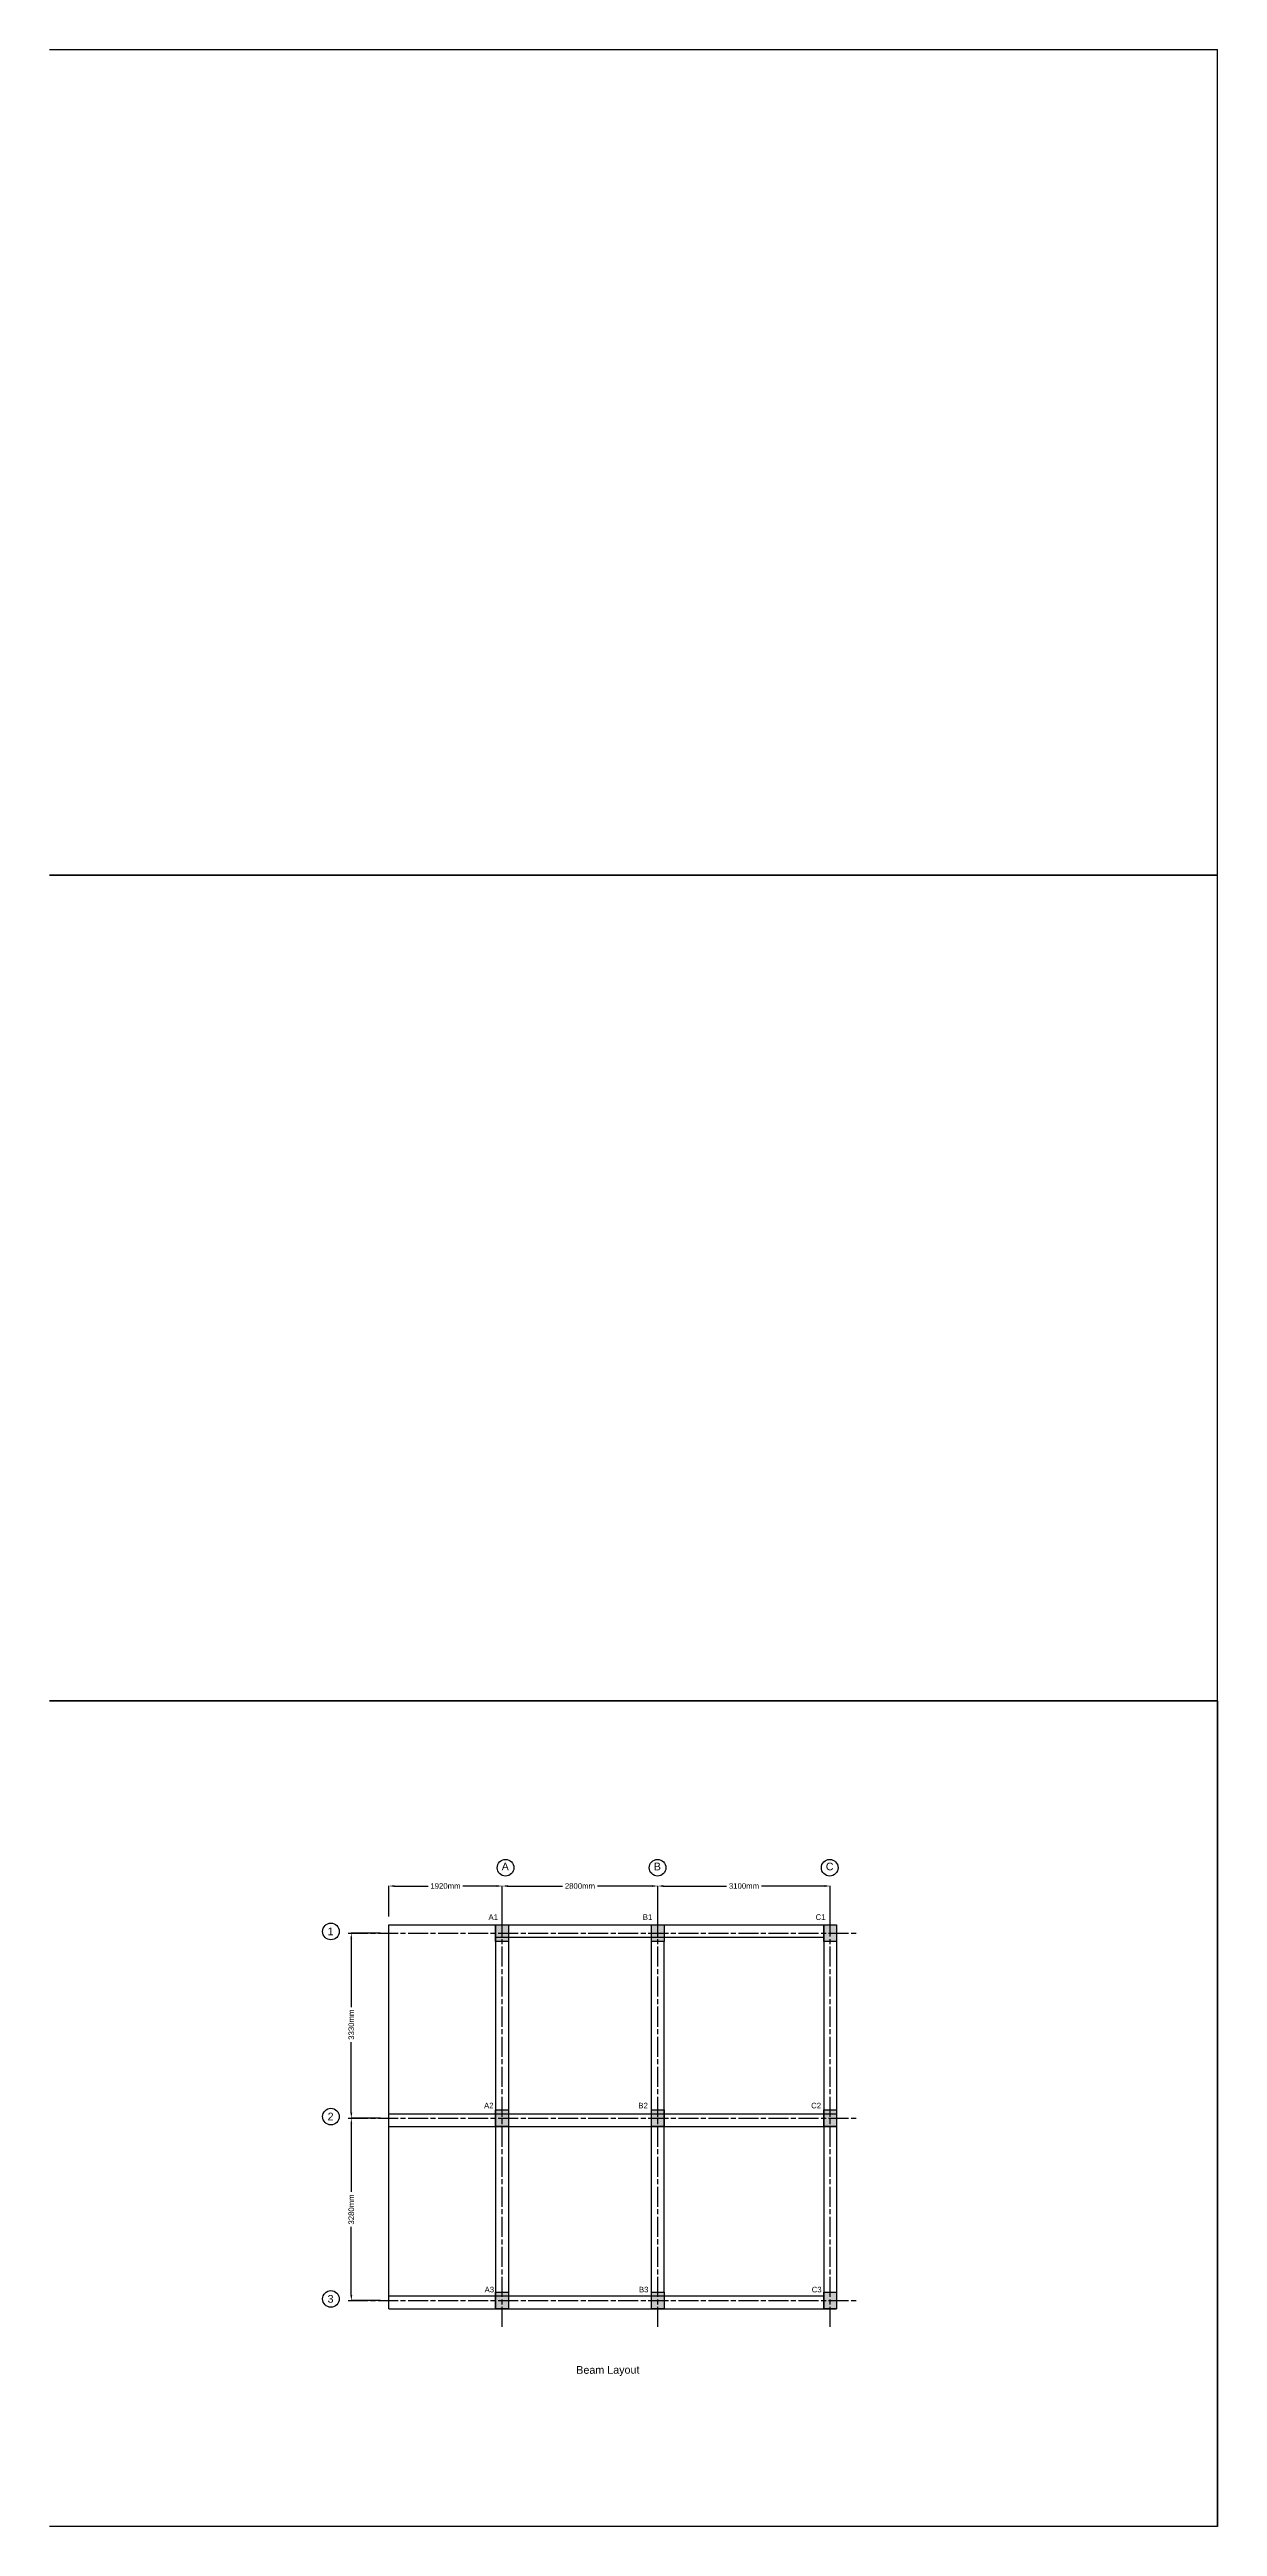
# Model space of a CAD drawing. Header units: millimetres. Extents: x 0 to 454357, y 0 to 194260.
# Drawn here: x 76785 to 97785, y 149710 to 194260 of the extents above; entities that cross this region are included whole.
import ezdxf

# ---------------------------------------------------------------- set-up
doc = ezdxf.new("R2010")
doc.units = ezdxf.units.MM
doc.linetypes.add('ACAD_ISO08W100', pattern=[36, 24, -3, 6, -3])
doc.styles.get("Standard").update_dxf_attribs({"font": 'arial.ttf'})
doc.dimstyles.new('ISO-25', dxfattribs={"dimtxt": 100, "dimasz": 100, "dimexe": 1.25, "dimexo": 100, "dimgap": 1, "dimtad": 0, "dimdec": 0, "dimtxsty": 'Standard', "dimcen": 2.5, "dimadec": 0, "dimazin": 0, "dimtfac": 1, "dimtdec": 0, "dimtmove": 0, "dimatfit": 3, "dimfxl": 1, "dimarcsym": 0})

# ---------------------------------------------------------------- blocks, each defined once
blk = doc.blocks.new('*D44')
at = {"color": 0, "lineweight": -2, "transparency": 16777216}
for p, q in [((82737, 160382), (82210, 160382)), ((82211, 160282), (82211, 159049)), ((82211, 157152), (82211, 158420)), ((82737, 157052), (82210, 157052))]:
    blk.add_line(p, q, dxfattribs=at)
at = {"color": 0, "transparency": 16777216}
for points in [[(82195, 160282), (82228, 160282), (82211, 160382)], [(82195, 157152), (82228, 157152), (82211, 157052)]]:
    blk.add_solid(points, dxfattribs=at)
at = {"layer": 'Defpoints', "color": 0, "transparency": 16777216}
for p in [(82887, 160382), (82211, 157052), (82887, 157052)]:
    blk.add_point(p, dxfattribs=at)
at = {"color": 0, "transparency": 16777216, "insert": (82211, 158735), "char_height": 100, "attachment_point": 5, "rotation": 90}
blk.add_mtext('3330mm', dxfattribs=at)
blk = doc.blocks.new('*D45')
at = {"color": 0, "lineweight": -2, "transparency": 16777216}
for p, q in [((82737, 157052), (82210, 157052)), ((82211, 156952), (82211, 155726)), ((82211, 153872), (82211, 155098)), ((82737, 153772), (82210, 153772))]:
    blk.add_line(p, q, dxfattribs=at)
at = {"color": 0, "transparency": 16777216}
for points in [[(82195, 156952), (82228, 156952), (82211, 157052)], [(82195, 153872), (82228, 153872), (82211, 153772)]]:
    blk.add_solid(points, dxfattribs=at)
at = {"layer": 'Defpoints', "color": 0, "transparency": 16777216}
for p in [(82887, 157052), (82211, 153772), (82887, 153772)]:
    blk.add_point(p, dxfattribs=at)
at = {"color": 0, "transparency": 16777216, "insert": (82211, 155412), "char_height": 100, "attachment_point": 5, "rotation": 90}
blk.add_mtext('3280mm', dxfattribs=at)
blk = doc.blocks.new('*D46')
at = {"color": 0, "lineweight": -2, "transparency": 16777216}
for p, q in [((84922, 160532), (84922, 161230)), ((85022, 161229), (86006, 161229)), ((87622, 161229), (86637, 161229)), ((87722, 160532), (87722, 161230))]:
    blk.add_line(p, q, dxfattribs=at)
at = {"color": 0, "transparency": 16777216}
for points in [[(85022, 161246), (85022, 161212), (84922, 161229)], [(87622, 161246), (87622, 161212), (87722, 161229)]]:
    blk.add_solid(points, dxfattribs=at)
at = {"layer": 'Defpoints', "color": 0, "transparency": 16777216}
for p in [(87722, 161229), (84922, 160382), (87722, 160382)]:
    blk.add_point(p, dxfattribs=at)
at = {"color": 0, "transparency": 16777216, "insert": (86322, 161229), "char_height": 100, "attachment_point": 5}
blk.add_mtext('2800mm', dxfattribs=at)
blk = doc.blocks.new('*D47')
at = {"color": 0, "lineweight": -2, "transparency": 16777216}
for p, q in [((87722, 160567), (87722, 161230)), ((87822, 161229), (88957, 161229)), ((90722, 161229), (89586, 161229)), ((90822, 160682), (90822, 161230))]:
    blk.add_line(p, q, dxfattribs=at)
at = {"color": 0, "transparency": 16777216}
for points in [[(87822, 161246), (87822, 161212), (87722, 161229)], [(90722, 161246), (90722, 161212), (90822, 161229)]]:
    blk.add_solid(points, dxfattribs=at)
at = {"layer": 'Defpoints', "color": 0, "transparency": 16777216}
for p in [(90822, 161229), (87722, 160417), (90822, 160532)]:
    blk.add_point(p, dxfattribs=at)
at = {"color": 0, "transparency": 16777216, "insert": (89272, 161229), "char_height": 100, "attachment_point": 5}
blk.add_mtext('3100mm', dxfattribs=at)
blk = doc.blocks.new('*D78')
at = {"color": 0, "lineweight": -2, "transparency": 16777216}
for p, q in [((82887, 160682), (82887, 161230)), ((82987, 161229), (83594, 161229)), ((84822, 161229), (84214, 161229)), ((84922, 160532), (84922, 161230))]:
    blk.add_line(p, q, dxfattribs=at)
at = {"color": 0, "transparency": 16777216}
for points in [[(82987, 161246), (82987, 161212), (82887, 161229)], [(84822, 161246), (84822, 161212), (84922, 161229)]]:
    blk.add_solid(points, dxfattribs=at)
at = {"layer": 'Defpoints', "color": 0, "transparency": 16777216}
for p in [(82887, 161229), (82887, 160532), (84922, 160382)]:
    blk.add_point(p, dxfattribs=at)
at = {"color": 0, "transparency": 16777216, "insert": (83904, 161229), "char_height": 100, "attachment_point": 5}
blk.add_mtext('1920mm', dxfattribs=at)

msp = doc.modelspace()

# ---------------------------------------------------------------- hatches: boundary and pattern name
h = msp.add_hatch(color=0)
h.dxf.hatch_style = 1
h.paths.add_polyline_path([(84921.5, 160532.1), (84806.5, 160532.1), (84806.5, 160417.1), (84921.5, 160417.1)])
h.paths.add_polyline_path([(85036.5, 160532.1), (84921.5, 160532.1), (84921.5, 160417.1), (85036.5, 160417.1)])
h.paths.add_polyline_path([(85036.5, 160417.1), (84921.5, 160417.1), (84921.5, 160232.1), (85036.5, 160232.1)])
h.paths.add_polyline_path([(84921.5, 160417.1), (84806.5, 160417.1), (84806.5, 160232.1), (84921.5, 160232.1)])
h.paths.add_polyline_path([(87836.5, 160532.1), (87721.7, 160532.1), (87721.7, 160417.1), (87836.5, 160417.1)])
h.paths.add_polyline_path([(87721.7, 160532.1), (87606.5, 160532.1), (87606.5, 160417.1), (87721.7, 160417.1)])
h.paths.add_polyline_path([(87721.7, 160417.1), (87606.5, 160417.1), (87606.5, 160232.1), (87721.7, 160232.1)])
h.paths.add_polyline_path([(87836.5, 160417.1), (87721.7, 160417.1), (87721.7, 160232.1), (87836.5, 160232.1)])
h.paths.add_polyline_path([(90936.5, 160417.1), (90821.5, 160417.1), (90821.5, 160232.1), (90936.5, 160232.1)])
h.paths.add_polyline_path([(90936.5, 160532.1), (90821.5, 160532.1), (90821.5, 160417.1), (90936.5, 160417.1)])
h.paths.add_polyline_path([(90821.5, 160532.1), (90706.5, 160532.1), (90706.5, 160417.1), (90821.5, 160417.1)])
h.paths.add_polyline_path([(90821.5, 160417.1), (90706.5, 160417.1), (90706.5, 160232.1), (90821.5, 160232.1)])
h.paths.add_polyline_path([(84921.5, 157202.1), (84806.5, 157202.1), (84806.5, 157017.1), (84921.5, 157017.1)])
h.paths.add_polyline_path([(84921.5, 157017.1), (84806.5, 157017.1), (84806.5, 156902.1), (84921.5, 156902.1)])
h.paths.add_polyline_path([(85036.5, 157017.1), (84921.5, 157017.1), (84921.5, 156902.1), (85036.5, 156902.1)])
h.paths.add_polyline_path([(85036.5, 157202.1), (84921.5, 157202.1), (84921.5, 157017.1), (85036.5, 157017.1)])
h.paths.add_polyline_path([(87721.7, 157202.1), (87606.5, 157202.1), (87606.5, 157017.1), (87721.7, 157017.1)])
h.paths.add_polyline_path([(87721.7, 157017.1), (87606.5, 157017.1), (87606.5, 156902.1), (87721.7, 156902.1)])
h.paths.add_polyline_path([(87836.5, 157017.1), (87721.7, 157017.1), (87721.7, 156902.1), (87836.5, 156902.1)])
h.paths.add_polyline_path([(87836.5, 157202.1), (87721.7, 157202.1), (87721.7, 157017.1), (87836.5, 157017.1)])
h.paths.add_polyline_path([(90936.5, 157017.1), (90821.5, 157017.1), (90821.5, 156902.1), (90936.5, 156902.1)])
h.paths.add_polyline_path([(90821.5, 157017.1), (90706.5, 157017.1), (90706.5, 156902.1), (90821.5, 156902.1)])
h.paths.add_polyline_path([(90821.5, 157202.1), (90706.5, 157202.1), (90706.5, 157017.1), (90821.5, 157017.1)])
h.paths.add_polyline_path([(90936.5, 157202.1), (90821.5, 157202.1), (90821.5, 157017.1), (90936.5, 157017.1)])
h.paths.add_polyline_path([(90936.5, 153737.1), (90821.5, 153737.1), (90821.5, 153622.1), (90936.5, 153622.1)])
h.paths.add_polyline_path([(90936.5, 153922.1), (90821.5, 153922.1), (90821.5, 153737.1), (90936.5, 153737.1)])
h.paths.add_polyline_path([(90821.5, 153737.1), (90706.5, 153737.1), (90706.5, 153622.1), (90821.5, 153622.1)])
h.paths.add_polyline_path([(90821.5, 153922.1), (90706.5, 153922.1), (90706.5, 153737.1), (90821.5, 153737.1)])
h.paths.add_polyline_path([(87836.1, 153737.1), (87721.7, 153737.1), (87721.7, 153622.1), (87836.1, 153622.1)])
h.paths.add_polyline_path([(87721.7, 153737.1), (87606.1, 153737.1), (87606.1, 153622.1), (87721.7, 153622.1)])
h.paths.add_polyline_path([(87721.7, 153922.1), (87606.1, 153922.1), (87606.1, 153737.1), (87721.7, 153737.1)])
h.paths.add_polyline_path([(87836.1, 153922.1), (87721.7, 153922.1), (87721.7, 153737.1), (87836.1, 153737.1)])
h.paths.add_polyline_path([(84921.5, 153737.1), (84806.5, 153737.1), (84806.5, 153622.1), (84921.5, 153622.1)])
h.paths.add_polyline_path([(84921.5, 153922.1), (84806.5, 153922.1), (84806.5, 153737.1), (84921.5, 153737.1)])
h.paths.add_polyline_path([(85036.5, 153922.1), (84921.5, 153922.1), (84921.5, 153737.1), (85036.5, 153737.1)])
h.paths.add_polyline_path([(85036.5, 153737.1), (84921.5, 153737.1), (84921.5, 153622.1), (85036.5, 153622.1)])

# ---------------------------------------------------------------- linework, layer by layer
for p, q in [((76785.2, 194260), (97785.2, 194260)), ((97785.2, 179410), (97785.2, 194260)), ((97785.2, 194260), (97785.2, 194260)), ((97785.2, 179410), (97785.2, 194260)), ((76785.2, 179410), (97785.2, 179410)), ((97785.2, 179410), (76785.2, 179410)), ((76785.2, 179410), (97785.2, 179410)), ((97785.2, 179410), (76785.2, 179410)), ((97785.2, 164560), (97785.2, 179410)), ((97785.2, 179410), (97785.2, 179410)), ((97785.2, 164560), (97785.2, 179410)), ((97785.2, 179410), (97785.2, 179410)), ((97785.2, 179410), (97785.2, 179410)), ((97785.2, 164560), (76785.2, 164560)), ((76785.2, 164560), (97785.2, 164560)), ((97785.2, 164560), (76785.2, 164560)), ((97785.2, 164560), (97785.2, 149710)), ((97785.2, 149710), (97785.2, 164560)), ((97785.2, 164560), (97785.2, 164560)), ((97785.2, 164560), (97785.2, 164560)), ((97785.2, 164560), (97785.2, 164560)), ((97785.2, 149710), (97785.2, 164560)), ((82886.5, 153622.1), (82886.5, 160532.1)), ((82886.5, 160532.1), (90936.5, 160532.1)), ((84806.5, 160532.1), (84806.5, 153622.1)), ((85036.5, 160532.1), (85036.5, 153622.1)), ((90706.5, 160532.1), (90706.5, 153622.1)), ((90936.5, 160532.1), (90936.5, 153622.1)), ((90706.5, 160302.1), (84806.5, 160302.1)), ((87606.5, 153922.1), (87606.5, 160232.1)), ((87836.5, 153922.1), (87836.5, 160232.1)), ((90706.5, 153852.1), (82886.5, 153852.1)), ((82886.5, 153622.1), (90936.5, 153622.1)), ((97785.2, 149710), (76785.2, 149710)), ((97785.2, 149710), (97785.2, 149710)), ((97785.2, 149710), (97785.2, 149710)), ((97785.2, 149710), (97785.2, 149710))]:
    msp.add_line(p, q)
at = {"linetype": 'ACAD_ISO08W100', "ltscale": 15}
for p, q in [((84921.5, 153299.1), (84921.5, 160912.4)), ((87721.7, 153299.3), (87721.7, 160912.6)), ((90821.5, 153299.1), (90821.5, 160912.4)), ((82151.7, 160382.1), (91327.5, 160382.1)), ((82151.7, 157052.1), (91327.5, 157052.1)), ((82151.7, 153772.1), (91327.5, 153772.1))]:
    msp.add_line(p, q, dxfattribs=at)
at = {"color": 0, "ltscale": 25}
for p, q in [((82886.5, 157132.1), (90936.5, 157132.1)), ((82886.5, 156902.1), (90936.5, 156902.1))]:
    msp.add_line(p, q, dxfattribs=at)
for points in [[(85036.5, 160532.1), (85036.5, 160232.1), (84806.5, 160232.1), (84806.5, 160532.1)], [(87836.5, 160532.1), (87836.5, 160232.1), (87606.5, 160232.1), (87606.5, 160532.1)], [(90936.5, 160532.1), (90936.5, 160232.1), (90706.5, 160232.1), (90706.5, 160532.1)], [(85036.5, 157202.1), (85036.5, 156902.1), (84806.5, 156902.1), (84806.5, 157202.1)], [(87836.5, 157202.1), (87836.5, 156902.1), (87606.5, 156902.1), (87606.5, 157202.1)], [(90936.5, 157202.1), (90936.5, 156902.1), (90706.5, 156902.1), (90706.5, 157202.1)], [(85036.5, 153922.1), (85036.5, 153622.1), (84806.5, 153622.1), (84806.5, 153922.1)], [(87836.1, 153922.1), (87836.1, 153622.1), (87606.1, 153622.1), (87606.1, 153922.1)], [(90936.5, 153922.1), (90936.5, 153622.1), (90706.5, 153622.1), (90706.5, 153922.1)]]:
    msp.add_lwpolyline(points, close=True)
for centre in [(84984.3, 161557.8), (87718.2, 161557.8), (90812.7, 161557.8), (81844.5, 160412.1), (81844.5, 157082.1), (81844.5, 153802.1)]:
    msp.add_circle(centre, 150)
msp.add_point((87721.5, 157052.1))

# ---------------------------------------------------------------- texts
for s, height, p in [('A', 138, (84915.1, 161510.9)), ('B', 138, (87649, 161510.9)), ('C', 138, (90743.5, 161510.9)), ('1', 138, (81784.8, 160344.2)), ('A1', 100, (84677.9, 160620.2)), ('B1', 100, (87452.6, 160620.2)), ('C1', 100, (90560, 160620)), ('A2', 100, (84597.9, 157230.2)), ('B2', 100, (87372.6, 157230.2)), ('C2', 100, (90480, 157230)), ('2', 138, (81784.8, 157014.2)), ('3', 138, (81784.8, 153734.2)), ('A3', 100, (84607.9, 153920.2)), ('B3', 100, (87382.6, 153920.2)), ('C3', 100, (90490, 153920)), ('Beam Layout', 138.039, (86256.1, 152455.6))]:
    msp.add_text(s, height=height, rotation=0.17556).set_placement(p)

# ---------------------------------------------------------------- dimensions: what is measured, and where the dimension line sits
for base, p1, p2, text, override, picture, middle in [((82886.5, 161229), (84921.5, 160382.1), (82886.5, 160532.1), '1920mm', {"dimexo": 150, "dimgap": 50, "dimtmove": 1}, '*D78', (83904, 161229)), ((87721.7, 161229), (84921.5, 160382.1), (87721.7, 160382.1), '<>mm', {"dimexo": 150, "dimgap": 50}, '*D46', (86321.6, 161229)), ((90821.5, 161229), (87721.7, 160417.1), (90821.5, 160532.1), '<>mm', {"dimexo": 150, "dimgap": 50, "dimtmove": 1}, '*D47', (89271.6, 161229))]:
    dim = msp.add_linear_dim(base=base, p1=p1, p2=p2, text=text, dimstyle='ISO-25', override=override)
    dim.commit()
    dim.dimension.update_dxf_attribs({"geometry": picture, "text_midpoint": middle})
dim = msp.add_linear_dim(base=(82211.3, 157052.1), p1=(82886.5, 160382.1), p2=(82886.5, 157052.1), angle=90, text='<>mm', dimstyle='ISO-25', override={"dimexo": 150, "dimgap": 50})
dim.commit()
dim.dimension.update_dxf_attribs({"geometry": '*D44', "text_midpoint": (82211.3, 158734.6), "dimtype": 160})
dim = msp.add_linear_dim(base=(82211.3, 153772.1), p1=(82886.5, 157052.1), p2=(82886.5, 153772.1), angle=90, text='<>mm', dimstyle='ISO-25', override={"dimexo": 150, "dimgap": 50, "dimtmove": 1})
dim.commit()
dim.dimension.update_dxf_attribs({"geometry": '*D45', "text_midpoint": (82211.3, 155412.1)})

doc.saveas('drawing.dxf')
